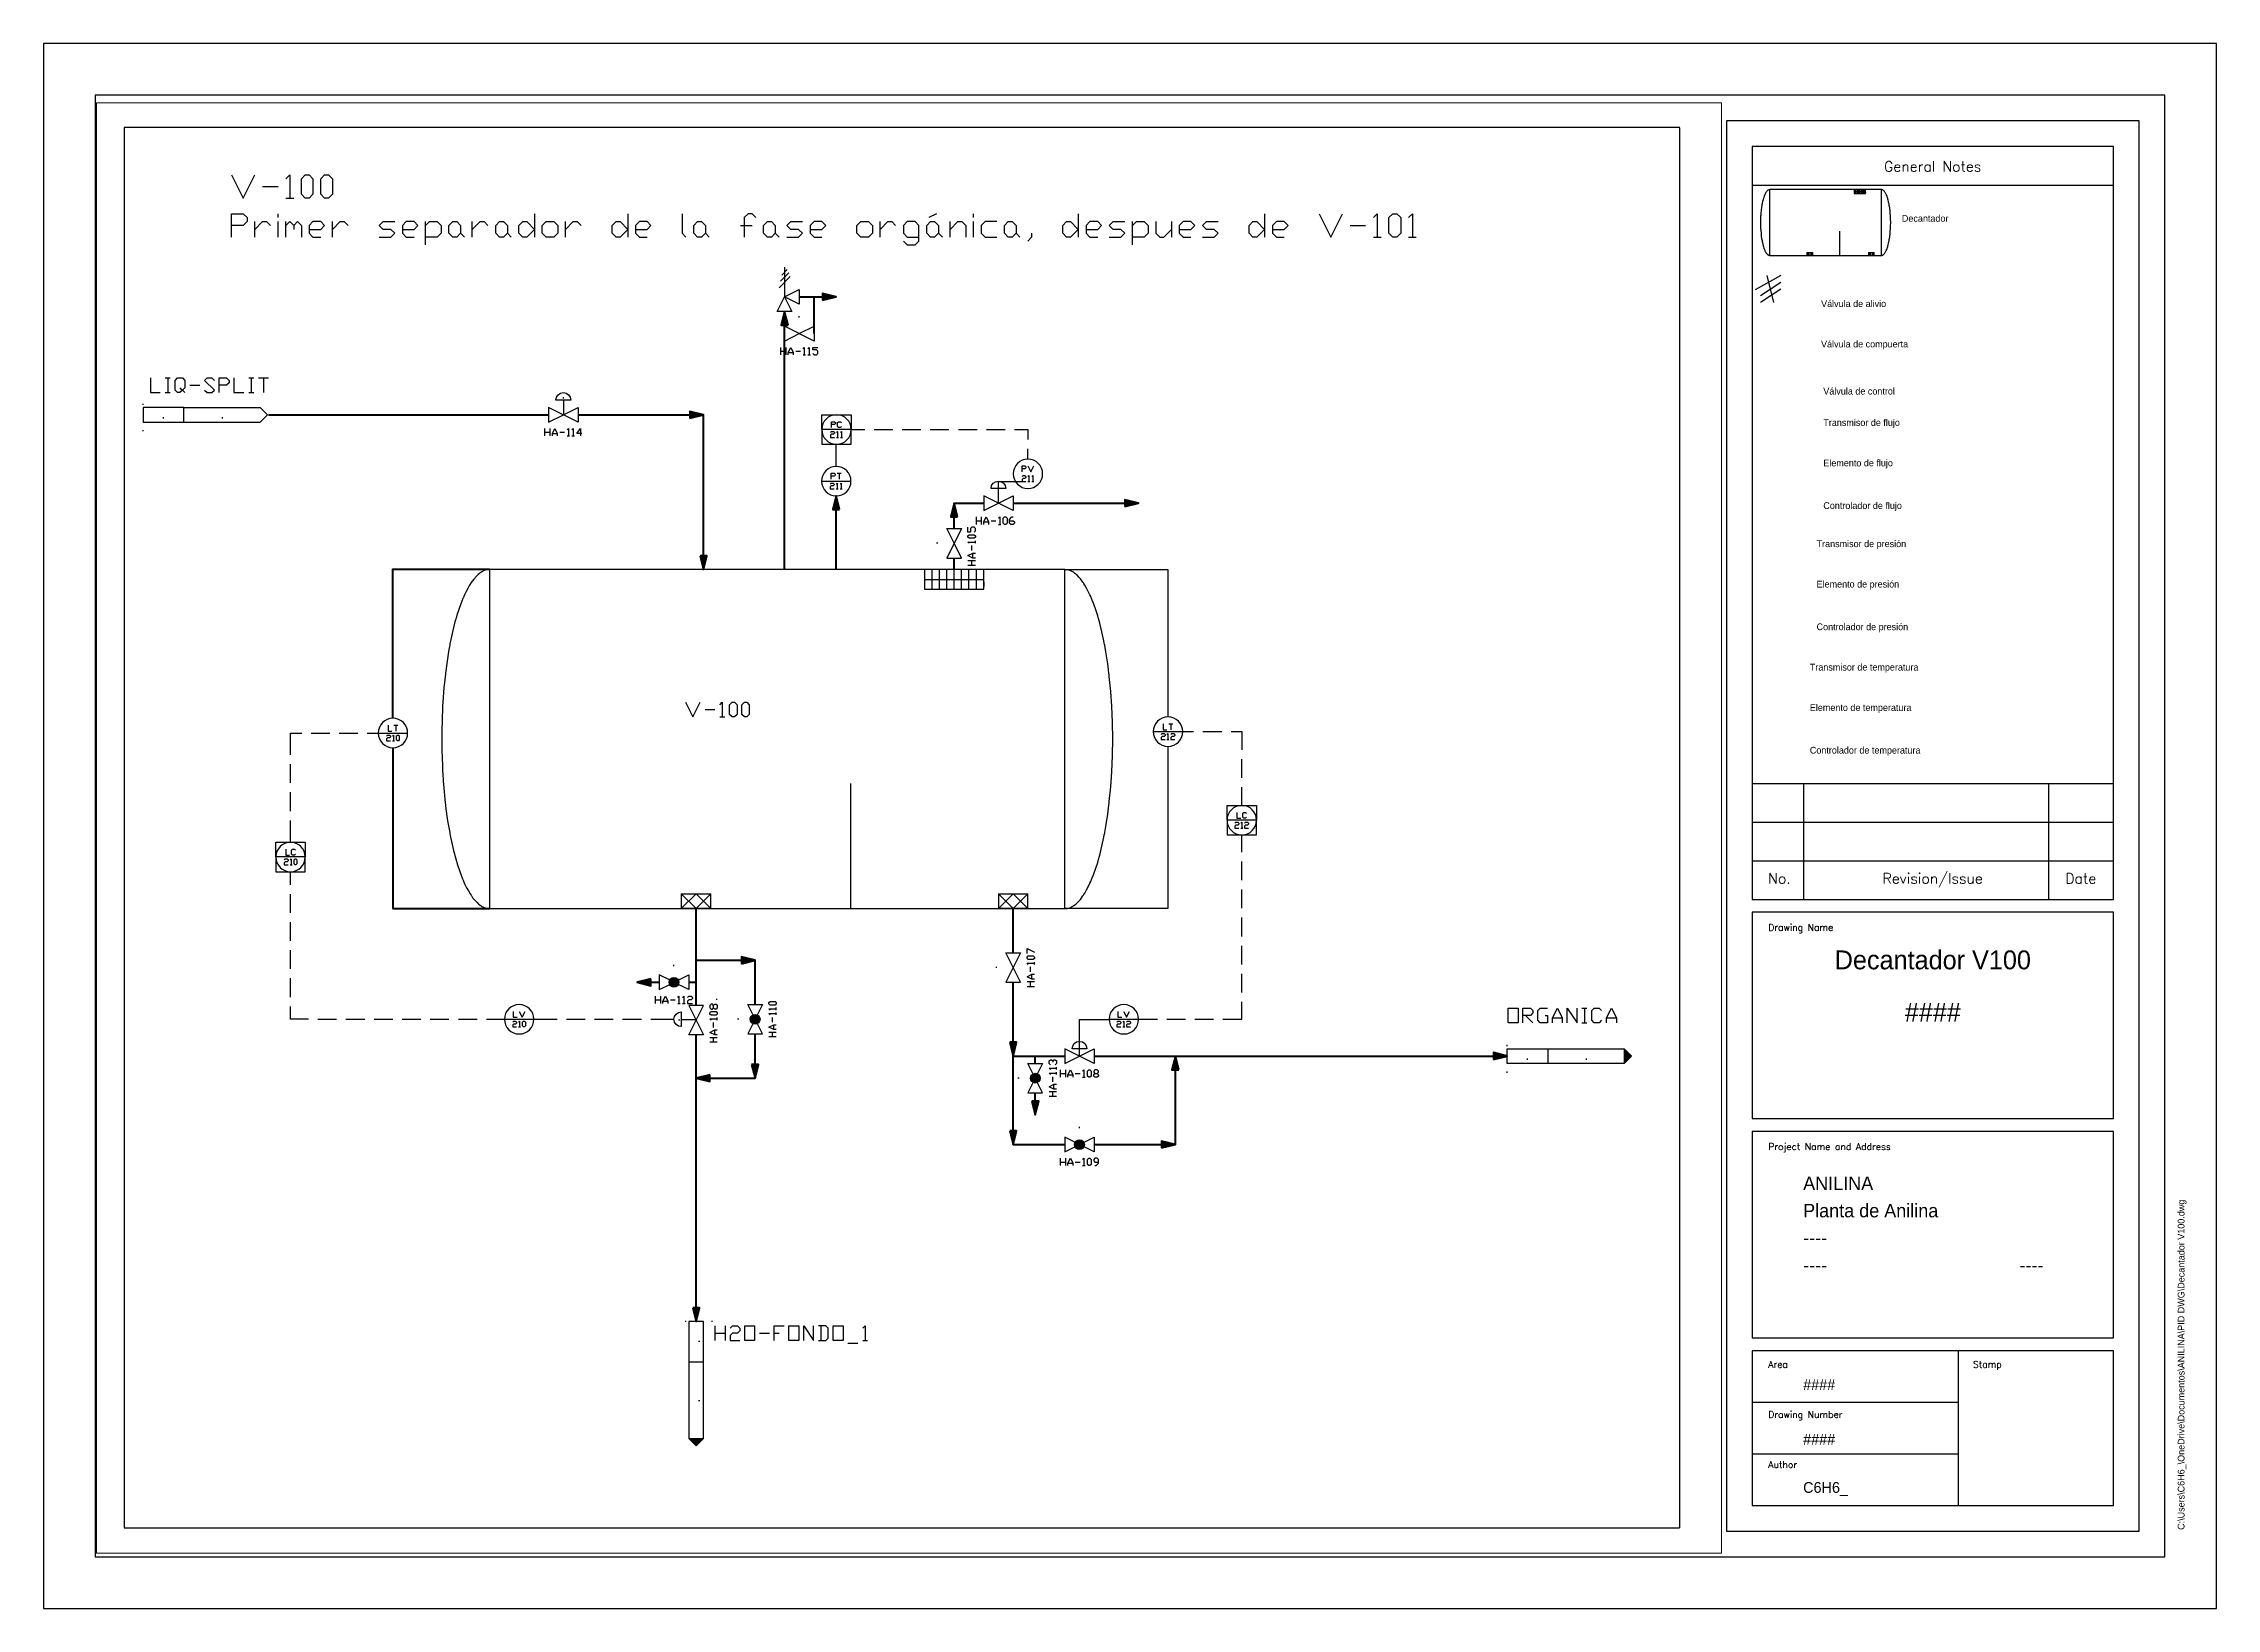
# Paper-space layout 'PID ISO A1 Title Block' of a CAD drawing. Header units: millimetres. Extents: x 0 to 807, y 0 to 581.
# The model-space entities are those that its viewports show. They can reach past a viewport. Long polylines and large blocks are cut down to what shows.
import ezdxf
from ezdxf.enums import TextEntityAlignment as Align

# ---------------------------------------------------------------- set-up
doc = ezdxf.new("R2010")
doc.units = ezdxf.units.MM
doc.linetypes.add('HIDDEN2', pattern=[0.1875, 0.125, -0.0625])
doc.layers.add('no plot', color=41, linetype='HIDDEN2', plot=False)
for name, color, linetype in [('PDF_Geometry', 7, 'Continuous'), ('PDF_Solid Fills', 7, 'Continuous'), ('Title Block', 7, 'Continuous')]:
    doc.layers.add(name, color=color, linetype=linetype)
doc.styles.add('Roman', font='romans')

psp = doc.layouts.new('PID ISO A1 Title Block')

# ---------------------------------------------------------------- texts
at = {"char_height": 2.5, "attachment_point": 1}
for s, insert in [('Decantador', (690, 517.5)), ('Válvula de alivio', (660, 485.83)), ('Válvula de compuerta', (660, 470.83)), ('Válvula de control', (660.83, 453.33)), ('Transmisor de flujo', (660.83, 441.67)), ('Elemento de flujo', (660.83, 426.67)), ('Controlador de flujo', (660.83, 410.83)), ('Transmisor de presión', (658.33, 396.67)), ('Elemento de presión', (658.33, 381.67)), ('Controlador de presión', (658.33, 365.83)), ('Transmisor de temperatura', (655.83, 350.83)), ('Elemento de temperatura', (655.83, 335.83)), ('Controlador de temperatura', (655.83, 320))]:
    psp.add_mtext_dynamic_manual_height_columns(s, width=62.9616, gutter_width=12.5, heights=[0], dxfattribs=dict(at, insert=insert))
at = {"insert": (792.43, 29.21), "char_height": 2.5, "attachment_point": 1, "rotation": 90}
psp.add_mtext('C:\\\\Users\\\\C6H6_\\\\OneDrive\\\\Documentos\\\\ANILINA\\\\PID DWG\\\\Decantador V100.dwg', dxfattribs=at)
at = {"layer": 'Title Block'}
for s, insert, char_height, attachment_point in [('Decantador V100', (701.49, 244.39), 7, 2), ('ANILINA', (653.34, 160.41), 5, 1), ('Planta de Anilina', (653.34, 150.28), 5, 1), ('----', (653.34, 140.16), 5, 1), ('----', (653.34, 130.03), 5, 1), ('----', (733.69, 130.03), 5, 1), ('####', (653.34, 85.11), 4, 1), ('####', (653.34, 64.85), 4, 1), ('C6H6_', (653.34, 46.96), 4, 1)]:
    psp.add_mtext(s, dxfattribs=dict(at, insert=insert, char_height=char_height, attachment_point=attachment_point))
at = {"layer": 'Title Block', "insert": (701.49, 224.96), "char_height": 7, "width": 88.204, "attachment_point": 2}
psp.add_mtext('####', dxfattribs=at)

msp = doc.modelspace()

# ---------------------------------------------------------------- blocks, each defined once
blk = doc.blocks.new('PID ISO A1 titleblock')
for p, q in [((806.83, 581.21), (0, 581.21)), ((0, 581.21), (0, 0)), ((806.83, 0), (806.83, 581.21)), ((787.68, 562.06), (19.15, 562.06)), ((19.15, 562.06), (19.15, 19.15)), ((787.68, 19.15), (787.68, 562.06)), ((778.1, 552.48), (624.89, 552.48)), ((624.89, 552.48), (624.89, 28.73)), ((778.1, 28.73), (778.1, 552.48)), ((768.52, 542.91), (634.46, 542.91)), ((634.46, 542.91), (634.46, 263.33)), ((768.52, 263.33), (768.52, 542.91)), ((634.46, 528.54), (768.52, 528.54)), ((634.46, 306.43), (768.52, 306.43)), ((653.61, 263.33), (653.61, 306.43)), ((744.58, 263.33), (744.58, 306.43)), ((634.46, 292.06), (768.52, 292.06)), ((634.46, 277.7), (768.52, 277.7)), ((634.46, 263.33), (768.52, 263.33)), ((768.52, 258.55), (634.46, 258.55)), ((634.46, 258.55), (634.46, 181.94)), ((768.52, 181.94), (768.52, 258.55)), ((634.46, 181.94), (768.52, 181.94)), ((768.52, 177.15), (634.46, 177.15)), ((634.46, 177.15), (634.46, 100.55)), ((768.52, 100.55), (768.52, 177.15)), ((634.46, 100.55), (768.52, 100.55)), ((768.52, 95.76), (634.46, 95.76)), ((634.46, 95.76), (634.46, 38.3)), ((711.07, 38.3), (711.07, 95.76)), ((768.52, 38.3), (768.52, 95.76)), ((634.46, 76.61), (711.07, 76.61)), ((634.46, 57.45), (711.07, 57.45)), ((634.46, 38.3), (768.52, 38.3)), ((624.89, 28.73), (778.1, 28.73)), ((19.15, 19.15), (787.68, 19.15)), ((0, 0), (806.83, 0))]:
    blk.add_line(p, q)
at = {"style": 'Roman'}
for s, height, p in [('General Notes', 3.8303, (701.43, 535.55)), ('No.', 3.83, (644.56, 271.13)), ('Revision/Issue', 3.8303, (701.43, 271.13)), ('Date', 3.83, (756.41, 271.13))]:
    blk.add_text(s, height=height, dxfattribs=at).set_placement(p, align=Align.MIDDLE_CENTER)
for s, height, p in [('Drawing Name', 2.4897, (640.42, 251.69)), ('Project Name and Address', 2.4897, (640.42, 170.3)), ('Area', 2.49, (640.42, 89.42)), ('Stamp', 2.49, (716.43, 89.42)), ('Drawing Number', 2.4897, (640.42, 70.82)), ('Author', 2.49, (640.42, 52.21))]:
    blk.add_text(s, height=height, dxfattribs=at).set_placement(p)

# ---------------------------------------------------------------- linework, layer by layer
at = {"layer": 'no plot'}
msp.add_lwpolyline([(0, 0), (577.5, 0), (577.5, 520), (0, 520)], close=True, dxfattribs=at)
at = {"layer": 'PDF_Geometry', "lineweight": 25}
for points in [[(39.82, 502.38), (44.14, 493.74), (48.46, 502.38)], [(60.04, 500.92), (61.43, 502.38), (61.43, 493.74)], [(51.32, 498.06), (57.11, 498.06)], [(60.04, 493.74), (62.9, 493.74)], [(39.82, 479.3), (39.82, 487.95), (44.14, 487.95), (45.61, 486.56), (45.61, 485.09), (44.14, 483.63), (39.82, 483.63)], [(48.46, 479.3), (48.46, 485.09)], [(48.46, 482.16), (51.32, 485.09), (52.79, 485.09), (54.25, 483.63)], [(57.11, 486.56), (57.11, 487.95)], [(57.11, 479.3), (57.11, 485.09)], [(60.04, 479.3), (60.04, 485.09)], [(60.04, 483.63), (61.43, 485.09), (62.9, 483.63), (62.9, 482.16)], [(62.9, 483.63), (64.36, 485.09), (65.75, 483.63), (65.75, 479.3)], [(68.68, 482.16), (73, 482.16), (74.4, 483.63), (73, 485.09), (70.07, 485.09), (68.68, 483.63), (68.68, 480.77), (70.07, 479.3), (73, 479.3)], [(77.33, 479.3), (77.33, 485.09)], [(77.33, 482.16), (80.18, 485.09), (81.65, 485.09), (83.11, 483.63)], [(94.62, 479.3), (98.94, 479.3), (100.4, 480.77), (98.94, 482.16), (96.08, 482.16), (94.62, 483.63), (96.08, 485.09), (100.4, 485.09)], [(103.26, 482.16), (107.58, 482.16), (109.05, 483.63), (107.58, 485.09), (104.72, 485.09), (103.26, 483.63), (103.26, 480.77), (104.72, 479.3), (107.58, 479.3)], [(111.9, 476.45), (111.9, 485.09)], [(111.9, 483.63), (113.37, 485.09), (116.23, 485.09), (117.69, 483.63), (117.69, 480.77), (116.23, 479.3), (111.9, 479.3)], [(129.19, 479.3), (129.19, 485.09)], [(129.19, 482.16), (132.12, 485.09), (133.59, 485.09), (134.98, 483.63)], [(152.27, 487.95), (152.27, 479.3)], [(163.84, 479.3), (163.84, 485.09)], [(163.84, 482.16), (166.7, 485.09), (168.16, 485.09), (169.63, 483.63)], [(186.92, 487.95), (186.92, 479.3)], [(189.77, 482.16), (194.1, 482.16), (195.56, 483.63), (194.1, 485.09), (191.24, 485.09), (189.77, 483.63), (189.77, 480.77), (191.24, 479.3), (194.1, 479.3)], [(207.14, 487.95), (207.14, 480.77), (208.53, 479.3)], [(234.53, 486.56), (233.07, 487.95), (231.6, 487.95), (230.21, 486.56), (230.21, 479.3)], [(246.04, 479.3), (250.36, 479.3), (251.82, 480.77), (250.36, 482.16), (247.5, 482.16), (246.04, 483.63), (247.5, 485.09), (251.82, 485.09)], [(254.68, 482.16), (259, 482.16), (260.47, 483.63), (259, 485.09), (256.14, 485.09), (254.68, 483.63), (254.68, 480.77), (256.14, 479.3), (259, 479.3)], [(280.69, 479.3), (280.69, 485.09)], [(280.69, 482.16), (283.54, 485.09), (285.01, 485.09), (286.4, 483.63)], [(289.33, 477.84), (290.72, 476.45), (293.65, 476.45), (295.04, 477.84), (295.04, 483.63), (293.65, 485.09), (290.72, 485.09), (289.33, 483.63), (289.33, 480.77), (290.72, 479.3), (295.04, 479.3)], [(301.56, 487.95), (298.71, 486.56)], [(306.62, 479.3), (306.62, 485.09)], [(306.62, 482.16), (309.48, 485.09), (310.94, 485.09), (312.41, 483.63), (312.41, 479.3)], [(315.26, 486.56), (315.26, 487.95)], [(315.26, 479.3), (315.26, 485.09)], [(323.91, 485.09), (319.58, 485.09), (318.12, 483.63), (318.12, 480.77), (319.58, 479.3), (323.91, 479.3)], [(354.23, 487.95), (354.23, 479.3)], [(357.09, 482.16), (361.41, 482.16), (362.88, 483.63), (361.41, 485.09), (358.56, 485.09), (357.09, 483.63), (357.09, 480.77), (358.56, 479.3), (361.41, 479.3)], [(365.74, 479.3), (370.06, 479.3), (371.52, 480.77), (370.06, 482.16), (367.2, 482.16), (365.74, 483.63), (367.2, 485.09), (371.52, 485.09)], [(374.38, 476.45), (374.38, 485.09)], [(374.38, 483.63), (375.85, 485.09), (378.7, 485.09), (380.17, 483.63), (380.17, 480.77), (378.7, 479.3), (374.38, 479.3)], [(383.02, 485.09), (383.02, 480.77), (384.49, 479.3), (385.95, 479.3), (388.81, 482.16)], [(388.81, 485.09), (388.81, 479.3)], [(391.67, 482.16), (395.99, 482.16), (397.46, 483.63), (395.99, 485.09), (393.13, 485.09), (391.67, 483.63), (391.67, 480.77), (393.13, 479.3), (395.99, 479.3)], [(400.39, 479.3), (404.71, 479.3), (406.1, 480.77), (404.71, 482.16), (401.78, 482.16), (400.39, 483.63), (401.78, 485.09), (406.1, 485.09)], [(423.39, 487.95), (423.39, 479.3)], [(426.32, 482.16), (430.64, 482.16), (432.11, 483.63), (430.64, 485.09), (427.78, 485.09), (426.32, 483.63), (426.32, 480.77), (427.78, 479.3), (430.64, 479.3)], [(443.61, 487.95), (447.93, 479.3), (452.25, 487.95)], [(463.83, 486.56), (465.22, 487.95), (465.22, 479.3)], [(476.79, 486.56), (478.26, 487.95), (478.26, 479.3)], [(124.87, 480.77), (126.34, 479.3)], [(142.23, 480.77), (143.62, 479.3)], [(215.78, 480.77), (217.17, 479.3)], [(228.75, 483.63), (233.07, 483.63)], [(241.71, 480.77), (243.18, 479.3)], [(302.3, 480.77), (303.76, 479.3)], [(331.16, 480.77), (332.55, 479.3)], [(336.87, 480.77), (336.87, 479.3), (335.48, 477.84)], [(455.18, 483.63), (460.9, 483.63)], [(463.83, 479.3), (466.68, 479.3)], [(476.79, 479.3), (479.65, 479.3)], [(250.63, 449.49), (250.63, 449.95)], [(243.82, 435.58), (243.82, 438.32)], [(243.82, 436.93), (245.63, 436.93)], [(245.63, 438.32), (245.63, 435.58)], [(246.55, 435.58), (246.55, 436.46), (247.43, 438.32), (248.36, 436.46), (248.36, 435.58)], [(246.55, 436.46), (248.36, 436.46)], [(249.29, 436.93), (251.1, 436.93)], [(252.02, 437.86), (252.49, 438.32), (252.49, 435.58)], [(253.83, 437.86), (254.3, 438.32), (254.3, 435.58)], [(255.69, 436.05), (256.1, 435.58), (257.03, 435.58), (257.49, 436.05), (257.49, 436.93), (257.03, 437.39), (255.69, 437.39), (255.69, 438.32), (257.49, 438.32)], [(252.02, 435.58), (252.9, 435.58)], [(253.83, 435.58), (254.76, 435.58)], [(9.73, 427.01), (9.73, 421.54), (13.39, 421.54)], [(15.2, 427.01), (17.06, 427.01)], [(15.2, 421.54), (17.06, 421.54)], [(16.13, 427.01), (16.13, 421.54)], [(20.67, 423.35), (21.6, 422.47), (20.67, 421.54), (19.79, 421.54), (18.86, 422.47), (18.86, 426.08), (19.79, 427.01), (21.6, 427.01), (22.53, 426.08), (22.53, 423.35), (21.6, 422.47), (22.53, 421.54)], [(24.33, 424.27), (28, 424.27)], [(29.8, 422.47), (30.73, 421.54), (32.54, 421.54), (33.47, 422.47), (29.8, 426.08), (30.73, 427.01), (32.54, 427.01), (33.47, 426.08)], [(35.27, 421.54), (35.27, 427.01), (38.01, 427.01), (38.94, 426.08), (38.94, 425.2), (38.01, 424.27), (35.27, 424.27)], [(40.74, 427.01), (40.74, 421.54), (44.41, 421.54)], [(46.21, 427.01), (48.07, 427.01)], [(46.21, 421.54), (48.07, 421.54)], [(47.14, 427.01), (47.14, 421.54)], [(49.88, 427.01), (53.54, 427.01)], [(51.73, 427.01), (51.73, 421.54)], [(163.02, 419.36), (163.02, 419.82)], [(7, 417), (7, 417.41)], [(14.51, 411.94), (14.51, 412.41)], [(22.06, 410.6), (50.48, 410.6), (53.21, 413.33), (50.48, 416.07)], [(22.06, 416.07), (50.48, 416.07)], [(36.43, 411.94), (36.43, 412.41)], [(163.12, 418.94), (163.02, 418.94), (163.02, 413.33)], [(7, 407.17), (7, 407.63)], [(156.21, 405.45), (156.21, 408.19)], [(156.21, 406.84), (158.02, 406.84)], [(158.02, 408.19), (158.02, 405.45)], [(158.95, 405.45), (158.95, 406.38), (159.83, 408.19), (160.75, 406.38), (160.75, 405.45)], [(158.95, 406.38), (160.75, 406.38)], [(161.68, 406.84), (163.49, 406.84)], [(164.42, 407.73), (164.88, 408.19), (164.88, 405.45)], [(164.42, 405.45), (165.34, 405.45)], [(166.22, 407.73), (166.69, 408.19), (166.69, 405.45)], [(166.22, 405.45), (167.15, 405.45)], [(169.88, 406.38), (168.08, 406.38), (169.42, 408.19), (169.42, 405.45)], [(324.57, 386.54), (324.57, 387.01)], [(324.57, 380.47), (324.57, 386.54)], [(315.53, 369.72), (315.99, 370.18), (315.99, 371.11), (315.53, 371.57), (314.65, 371.57), (314.18, 371.11), (314.18, 369.72), (313.26, 369.72), (313.26, 371.57)], [(316.36, 372.59), (316.36, 375.37)], [(316.36, 373.98), (318.17, 373.98)], [(318.17, 375.37), (318.17, 372.59)], [(319.1, 372.59), (319.1, 373.52), (319.98, 375.37), (320.91, 373.52), (320.91, 372.59)], [(319.1, 373.52), (320.91, 373.52)], [(321.83, 373.98), (323.64, 373.98)], [(324.57, 374.91), (325.03, 375.37), (325.03, 372.59)], [(324.57, 372.59), (325.49, 372.59)], [(328.65, 373.98), (330.04, 373.98), (330.5, 373.52), (330.5, 373.05), (330.04, 372.59), (329.11, 372.59), (328.65, 373.05), (328.65, 374.44), (329.57, 375.37), (330.04, 375.37)], [(302.09, 365.64), (301.62, 365.64)], [(313.72, 365.64), (313.26, 366.05), (315.99, 366.05)], [(314.65, 362.9), (314.65, 364.71)], [(315.99, 365.64), (315.99, 366.52)], [(135.68, 229.91), (135.68, 355.86)], [(319.1, 355.86), (297.17, 355.86)], [(297.17, 355.86), (297.17, 348.53), (319.1, 348.53), (319.1, 355.86)], [(299.91, 348.53), (299.91, 355.86)], [(302.64, 348.53), (302.64, 355.86)], [(305.38, 348.53), (305.38, 355.86)], [(308.11, 348.53), (308.11, 355.86)], [(310.89, 348.53), (310.89, 355.86)], [(315.99, 360.12), (315.11, 360.12), (313.26, 361.05), (315.11, 361.97), (315.99, 361.97)], [(313.26, 359.24), (315.99, 359.24)], [(315.99, 357.39), (313.26, 357.39)], [(313.63, 348.53), (313.63, 355.86)], [(314.65, 357.39), (314.65, 359.24)], [(315.11, 360.12), (315.11, 361.97)], [(316.36, 348.53), (316.36, 355.86)], [(349.18, 229.91), (350.11, 230.01), (351.04, 230.24), (351.92, 230.65), (352.38, 230.93), (352.56, 231.07), (352.84, 231.26), (353.4, 231.72), (353.96, 232.18), (354.47, 232.74), (354.98, 233.34), (355.95, 234.64), (356.13, 234.87), (356.27, 235.15), (356.64, 235.71), (357.29, 236.87), (357.94, 238.07), (358.54, 239.32), (358.87, 239.97), (359.01, 240.3), (359.05, 240.48), (359.15, 240.71), (359.98, 242.8), (360.72, 244.93), (361.42, 247.11), (361.74, 248.22), (361.79, 248.41), (361.84, 248.59), (361.97, 249.01), (362.16, 249.8), (362.99, 253.09), (363.69, 256.43), (363.88, 257.31), (363.97, 257.72), (364.01, 257.91), (364.06, 258.19), (364.43, 260.46), (365.13, 264.96), (365.45, 267.23), (365.59, 268.39), (365.68, 268.99), (365.73, 269.68), (366.29, 275.15), (366.66, 280.72), (366.89, 286.79), (366.98, 292.86), (366.89, 298.98), (366.66, 305.05), (366.29, 310.61), (365.73, 316.08), (365.68, 316.78), (365.59, 317.38), (365.45, 318.54), (365.13, 320.81), (364.43, 325.31), (364.06, 327.58), (364.01, 327.86), (363.97, 328.04), (363.88, 328.46), (363.69, 329.34), (362.99, 332.68), (362.16, 335.97), (361.97, 336.76), (361.84, 337.18), (361.79, 337.36), (361.74, 337.55), (361.42, 338.66), (360.72, 340.84), (359.98, 342.97), (359.15, 345.06), (359.05, 345.29), (359.01, 345.47), (358.87, 345.8), (358.54, 346.45), (357.94, 347.7), (357.29, 348.9), (356.64, 350.06), (356.27, 350.62), (356.13, 350.9), (355.95, 351.13), (354.98, 352.43), (354.47, 353.03), (353.96, 353.58), (353.4, 354.05), (352.84, 354.51), (352.56, 354.7), (352.38, 354.84), (351.92, 355.11), (351.04, 355.48), (350.11, 355.76), (349.18, 355.86)], [(297.17, 352.19), (319.1, 352.19)], [(319.1, 351.17), (319.1, 349.55)], [(208.36, 306.58), (211.09, 301.11), (213.83, 306.58)], [(215.64, 303.85), (219.3, 303.85)], [(221.11, 305.65), (222.03, 306.58), (222.03, 301.11)], [(221.11, 301.11), (222.96, 301.11)], [(269.82, 229.91), (269.82, 276.45)], [(206.83, 235.38), (217.81, 235.38)], [(217.81, 229.91), (212.3, 229.91), (206.83, 235.38), (206.83, 229.91), (212.3, 235.38), (217.81, 229.91), (217.81, 235.38), (212.3, 229.91)], [(324.57, 235.38), (335.51, 235.38)], [(335.51, 229.91), (330.04, 229.91), (324.57, 235.38), (324.57, 229.91), (330.04, 235.38), (335.51, 229.91), (335.51, 235.38), (330.04, 229.91)], [(212.3, 229.91), (206.83, 229.91)], [(269.82, 229.91), (269.82, 229.96)], [(330.04, 229.91), (324.57, 229.91)], [(335.18, 213.27), (335.18, 215.08), (337.92, 213.74)], [(337.92, 209.15), (337.92, 210.07)], [(202.89, 203.17), (198.62, 205.3), (198.62, 199.83), (202.89, 201.91)], [(204.09, 208.59), (204.09, 209.05)], [(205.35, 203.17), (209.56, 205.3), (209.56, 199.83), (205.35, 201.91)], [(324.01, 208.03), (323.55, 208.03)], [(335.65, 209.15), (335.18, 209.61), (337.92, 209.61)], [(337.92, 203.68), (336.99, 203.68), (335.18, 204.6), (336.99, 205.53), (337.92, 205.53)], [(335.18, 202.8), (337.92, 202.8)], [(336.53, 206.41), (336.53, 208.27)], [(336.53, 200.94), (336.53, 202.8)], [(336.99, 203.68), (336.99, 205.53)], [(197.28, 194.68), (197.28, 197.42)], [(197.28, 196.03), (199.09, 196.03)], [(199.09, 197.42), (199.09, 194.68)], [(200.01, 194.68), (200.01, 195.61), (200.9, 197.42), (201.82, 195.61), (201.82, 194.68)], [(200.01, 195.61), (201.82, 195.61)], [(202.75, 196.03), (204.56, 196.03)], [(205.48, 196.96), (205.95, 197.42), (205.95, 194.68)], [(205.48, 194.68), (206.37, 194.68)], [(207.29, 196.96), (207.76, 197.42), (207.76, 194.68)], [(207.29, 194.68), (208.22, 194.68)], [(209.15, 196.96), (209.56, 197.42), (210.49, 197.42), (210.95, 196.96), (210.95, 196.49), (210.49, 196.03), (209.56, 196.03), (209.15, 195.61), (209.15, 194.68), (210.95, 194.68)], [(220.18, 193.06), (219.72, 192.64), (219.3, 192.64), (218.83, 193.06), (218.83, 193.99), (218.37, 194.45), (217.91, 194.45), (217.44, 193.99), (217.44, 193.06), (217.91, 192.64), (218.37, 192.64), (218.83, 193.06)], [(218.83, 193.99), (219.3, 194.45), (219.72, 194.45), (220.18, 193.99), (220.18, 193.06)], [(219.72, 196.26), (220.18, 196.26)], [(233.62, 190.09), (231.49, 194.36), (236.96, 194.36), (234.83, 190.09)], [(337.92, 200.94), (335.18, 200.94)], [(206.27, 188.52), (205.81, 188.52)], [(206.83, 188.84), (206.83, 188.8), (212.44, 188.8)], [(217.91, 188.52), (217.44, 188.98), (220.18, 188.98)], [(218.83, 185.78), (218.83, 187.59)], [(220.18, 188.52), (220.18, 189.45)], [(228.15, 188.84), (227.73, 188.84)], [(233.62, 187.64), (231.49, 183.37), (236.96, 183.37), (234.83, 187.64)], [(239.79, 192.27), (239.37, 192.74), (242.1, 192.74)], [(239.79, 190.47), (239.37, 190.93), (242.1, 190.93)], [(242.1, 185), (241.18, 185), (239.37, 185.88), (241.18, 186.8), (242.1, 186.8)], [(240.71, 187.73), (240.71, 189.54)], [(241.18, 185), (241.18, 186.8)], [(242.1, 192.27), (242.1, 193.2)], [(242.1, 190.47), (242.1, 191.39)], [(519.3, 187.55), (519.3, 193.01), (522.08, 193.01), (522.96, 192.13), (522.96, 191.21), (522.08, 190.28), (519.3, 190.28)], [(520.23, 190.28), (522.96, 187.55)], [(527.55, 190.28), (528.43, 190.28), (528.43, 187.55), (525.7, 187.55), (524.82, 188.47), (524.82, 192.13), (525.7, 193.01), (528.43, 193.01)], [(530.28, 187.55), (530.28, 189.4), (532.09, 193.01), (533.9, 189.4), (533.9, 187.55)], [(530.28, 189.4), (533.9, 189.4)], [(535.75, 187.55), (535.75, 193.01), (539.42, 187.55), (539.42, 193.01)], [(541.22, 193.01), (543.03, 193.01)], [(541.22, 187.55), (543.03, 187.55)], [(542.15, 193.01), (542.15, 187.55)], [(548.5, 188.47), (547.62, 187.55), (545.77, 187.55), (544.89, 188.47), (544.89, 192.13), (545.77, 193.01), (547.62, 193.01), (548.5, 192.13)], [(550.36, 187.55), (550.36, 189.4), (552.16, 193.01), (554.02, 189.4), (554.02, 187.55)], [(550.36, 189.4), (554.02, 189.4)], [(220.18, 183.05), (219.3, 183.05), (217.44, 183.98), (219.3, 184.86), (220.18, 184.86)], [(217.44, 182.12), (220.18, 182.12)], [(220.18, 180.31), (217.44, 180.31)], [(218.83, 180.31), (218.83, 182.12)], [(219.3, 183.05), (219.3, 184.86)], [(239.37, 184.07), (242.1, 184.07)], [(242.1, 182.26), (239.37, 182.26)], [(240.71, 182.26), (240.71, 184.07)], [(354.65, 181.24), (354.65, 181.66)], [(513.46, 178.83), (513.46, 179.29)], [(528.52, 177.9), (528.52, 172.43)], [(556.89, 177.9), (556.89, 172.43)], [(557.17, 177.63), (557.17, 172.71)], [(337.64, 168.17), (335.51, 172.43), (340.98, 172.43), (338.84, 168.17)], [(343.85, 171.97), (343.39, 172.43), (343.39, 173.36), (343.85, 173.82), (344.31, 173.82), (344.73, 173.36), (344.73, 172.9)], [(343.85, 170.16), (343.39, 170.63), (346.12, 170.63)], [(344.73, 173.36), (345.19, 173.82), (345.66, 173.82), (346.12, 173.36), (346.12, 172.43), (345.66, 171.97)], [(346.12, 170.16), (346.12, 171.09)], [(347.61, 167.29), (347.61, 170.02)], [(349.41, 170.02), (349.41, 167.29)], [(350.34, 167.29), (350.34, 168.22), (351.27, 170.02), (352.15, 168.22), (352.15, 167.29)], [(355.81, 169.61), (356.27, 170.02), (356.27, 167.29)], [(360.4, 167.29), (359.94, 167.75), (359.94, 168.22), (360.4, 168.68), (361.28, 168.68), (361.74, 169.14), (361.74, 169.61), (361.28, 170.02), (360.4, 170.02), (359.94, 169.61), (359.94, 169.14), (360.4, 168.68)], [(513.46, 169), (513.46, 169.47)], [(520.97, 173.82), (520.97, 174.24)], [(542.89, 173.82), (542.89, 174.24)], [(557.45, 177.35), (557.45, 172.99)], [(557.73, 177.07), (557.73, 173.27)], [(558, 176.84), (558, 173.55)], [(558.28, 176.56), (558.28, 173.82)], [(558.56, 176.28), (558.56, 174.1)], [(558.84, 176), (558.84, 174.33)], [(559.12, 175.73), (559.12, 174.61)], [(559.4, 175.45), (559.4, 174.89)], [(332.22, 166.96), (331.75, 166.96)], [(337.64, 165.76), (335.51, 161.49), (340.98, 161.49), (338.84, 165.76)], [(343.85, 168.35), (343.39, 168.77), (346.12, 168.77)], [(346.12, 162.84), (345.19, 162.84), (343.39, 163.77), (345.19, 164.69), (346.12, 164.69)], [(343.39, 161.96), (346.12, 161.96)], [(344.73, 165.57), (344.73, 167.43)], [(344.73, 160.1), (344.73, 161.96)], [(345.19, 162.84), (345.19, 164.69)], [(346.12, 168.35), (346.12, 169.24)], [(347.61, 168.68), (349.41, 168.68)], [(350.34, 168.22), (352.15, 168.22)], [(353.07, 168.68), (354.88, 168.68)], [(355.81, 167.29), (356.74, 167.29)], [(361.28, 168.68), (361.74, 168.22), (361.74, 167.75), (361.28, 167.29), (360.4, 167.29)], [(346.12, 160.1), (343.39, 160.1)], [(354.65, 148.38), (354.65, 148.84)], [(347.61, 134.47), (347.61, 137.21)], [(353.45, 142.95), (349.18, 145.09), (349.18, 139.57), (353.45, 141.7)], [(349.41, 137.21), (349.41, 134.47)], [(350.34, 134.47), (350.34, 135.35), (351.27, 137.21), (352.15, 135.35), (352.15, 134.47)], [(355.81, 136.74), (356.27, 137.21), (356.27, 134.47)], [(355.9, 142.95), (360.17, 145.09), (360.17, 139.57), (355.9, 141.7)], [(360.4, 134.47), (360.82, 134.47), (361.74, 135.35), (361.74, 136.74), (361.28, 137.21), (360.4, 137.21), (359.94, 136.74), (359.94, 136.28), (360.4, 135.81), (361.74, 135.81)], [(347.61, 135.81), (349.41, 135.81)], [(350.34, 135.35), (352.15, 135.35)], [(353.07, 135.81), (354.88, 135.81)], [(355.81, 134.47), (356.74, 134.47)], [(208.68, 76.62), (208.22, 76.62)], [(218.46, 76.62), (218, 76.62)], [(219.44, 69.53), (219.44, 75)], [(223.05, 75), (223.05, 69.53)], [(224.91, 74.07), (225.79, 75), (227.64, 75), (228.52, 74.07), (228.52, 73.14), (227.64, 72.26), (225.79, 72.26), (224.91, 71.34), (224.91, 69.53), (228.52, 69.53)], [(241.32, 69.53), (241.32, 75), (244.98, 75)], [(252.26, 69.53), (252.26, 75), (255.92, 69.53), (255.92, 75)], [(257.73, 69.53), (260.51, 69.53), (261.39, 70.41), (261.39, 74.07), (260.51, 75), (257.73, 75)], [(258.65, 75), (258.65, 69.53)], [(274.18, 74.07), (275.06, 75), (275.06, 69.53)], [(213.69, 69.11), (213.23, 69.11)], [(219.44, 72.26), (223.05, 72.26)], [(235.85, 72.26), (239.51, 72.26)], [(241.32, 72.26), (243.12, 72.26)], [(268.71, 68.6), (272.33, 68.6)], [(274.18, 69.53), (275.99, 69.53)], [(209.56, 61.56), (215.03, 61.56)], [(213.69, 47.19), (213.23, 47.19)], [(209.56, 33.19), (215.03, 33.19)], [(209.84, 32.91), (214.8, 32.91)], [(210.12, 32.63), (214.52, 32.63)], [(210.4, 32.35), (214.25, 32.35)], [(210.68, 32.07), (213.97, 32.07)], [(210.95, 31.8), (213.69, 31.8)], [(211.23, 31.52), (213.41, 31.52)], [(211.51, 31.24), (213.13, 31.24)], [(211.79, 30.96), (212.85, 30.96)], [(212.07, 30.73), (212.58, 30.73)]]:
    msp.add_lwpolyline(points, dxfattribs=at)
for points in [[(67.22, 493.74), (65.75, 495.2), (65.75, 500.92), (67.22, 502.38), (68.68, 502.38), (70.07, 500.92), (70.07, 495.2), (68.68, 493.74)], [(74.4, 493.74), (73, 495.2), (73, 500.92), (74.4, 502.38), (75.86, 502.38), (77.33, 500.92), (77.33, 495.2), (75.86, 493.74)], [(123.48, 479.3), (122.01, 479.3), (120.55, 480.77), (120.55, 483.63), (122.01, 485.09), (123.48, 485.09), (124.87, 483.63), (124.87, 480.77)], [(140.77, 479.3), (139.3, 479.3), (137.91, 480.77), (137.91, 483.63), (139.3, 485.09), (140.77, 485.09), (142.23, 483.63), (142.23, 480.77)], [(152.27, 482.16), (149.41, 479.3), (147.95, 479.3), (146.55, 480.77), (146.55, 483.63), (147.95, 485.09), (149.41, 485.09)], [(159.52, 479.3), (156.66, 479.3), (155.2, 480.77), (155.2, 483.63), (156.66, 485.09), (159.52, 485.09), (160.99, 483.63), (160.99, 480.77)], [(186.92, 482.16), (184.06, 479.3), (182.6, 479.3), (181.13, 480.77), (181.13, 483.63), (182.6, 485.09), (184.06, 485.09)], [(214.32, 479.3), (212.85, 479.3), (211.46, 480.77), (211.46, 483.63), (212.85, 485.09), (214.32, 485.09), (215.78, 483.63), (215.78, 480.77)], [(240.25, 479.3), (238.86, 479.3), (237.39, 480.77), (237.39, 483.63), (238.86, 485.09), (240.25, 485.09), (241.71, 483.63), (241.71, 480.77)], [(276.29, 479.3), (273.43, 479.3), (271.97, 480.77), (271.97, 483.63), (273.43, 485.09), (276.29, 485.09), (277.76, 483.63), (277.76, 480.77)], [(300.83, 479.3), (299.37, 479.3), (297.97, 480.77), (297.97, 483.63), (299.37, 485.09), (300.83, 485.09), (302.3, 483.63), (302.3, 480.77)], [(329.69, 479.3), (328.23, 479.3), (326.84, 480.77), (326.84, 483.63), (328.23, 485.09), (329.69, 485.09), (331.16, 483.63), (331.16, 480.77)], [(354.23, 482.16), (351.3, 479.3), (349.84, 479.3), (348.45, 480.77), (348.45, 483.63), (349.84, 485.09), (351.3, 485.09)], [(423.39, 482.16), (420.53, 479.3), (419.07, 479.3), (417.67, 480.77), (417.67, 483.63), (419.07, 485.09), (420.53, 485.09)], [(471, 479.3), (469.54, 480.77), (469.54, 486.56), (471, 487.95), (472.47, 487.95), (473.94, 486.56), (473.94, 480.77), (472.47, 479.3)], [(250.63, 443.46), (256.1, 446.2), (256.1, 440.68), (245.16, 446.2), (245.16, 440.68)], [(7, 416.07), (7, 410.6), (22.06, 410.6), (22.06, 416.07)], [(163.02, 413.33), (168.49, 416.07), (168.49, 410.6), (157.55, 416.07), (157.55, 410.6)], [(324.57, 380.47), (330.04, 383.2), (330.04, 377.73), (319.1, 383.2), (319.1, 377.73)], [(326.84, 372.59), (326.38, 373.05), (326.38, 374.91), (326.84, 375.37), (327.3, 375.37), (327.77, 374.91), (327.77, 373.05), (327.3, 372.59)], [(308.11, 365.64), (305.38, 371.11), (310.89, 371.11), (305.38, 360.12), (310.89, 360.12)], [(315.99, 367.91), (315.53, 367.44), (313.72, 367.44), (313.26, 367.91), (313.26, 368.37), (313.72, 368.79), (315.53, 368.79), (315.99, 368.37)], [(123.07, 248.36), (123.72, 246.18), (124.41, 244.05), (125.2, 242.01), (125.57, 240.99), (125.8, 240.48), (125.94, 240.16), (126.5, 238.91), (127.1, 237.7), (127.75, 236.54), (128.4, 235.43), (128.77, 234.87), (128.91, 234.64), (129, 234.5), (129.46, 233.85), (130.48, 232.65), (130.99, 232.14), (131.55, 231.63), (132.11, 231.21), (132.34, 231.03), (132.52, 230.89), (133.4, 230.42), (134.29, 230.1), (135.17, 229.96), (135.63, 229.91), (135.68, 229.91), (135.72, 229.91), (135.86, 229.91), (136.19, 229.91), (137.48, 229.91), (140.03, 229.91), (145.13, 229.91), (227.13, 229.91), (309.09, 229.91), (329.57, 229.91), (339.82, 229.91), (344.92, 229.91), (347.51, 229.91), (348.76, 229.91), (349.09, 229.91), (349.18, 229.91), (349.18, 229.96), (349.18, 230.05), (349.18, 230.42), (349.18, 254.62), (349.18, 351.27), (349.18, 354.28), (349.18, 355.81), (349.18, 355.86), (349.13, 355.86), (348.95, 355.86), (348.62, 355.86), (347.98, 355.86), (346.72, 355.86), (336.48, 355.86), (315.99, 355.86), (275.02, 355.86), (193.02, 355.86), (152.04, 355.86), (141.79, 355.86), (136.7, 355.86), (136.05, 355.86), (135.72, 355.86), (135.68, 355.86), (135.58, 355.86), (135.49, 355.86), (134.56, 355.72), (133.68, 355.44), (132.8, 355.02), (132.38, 354.79), (132.2, 354.65), (131.92, 354.42), (131.36, 353.96), (130.86, 353.49), (129.84, 352.33), (128.86, 351.08), (128.17, 350.01), (127.52, 348.86), (126.92, 347.7), (126.31, 346.45), (126.03, 345.8), (125.9, 345.47), (125.8, 345.33), (125.76, 345.15), (124.92, 343.11), (124.18, 341.02), (123.53, 338.89), (123.21, 337.78), (123.11, 337.5), (123.07, 337.36), (123.02, 337.18), (122.79, 336.39), (122, 333.19), (121.26, 329.9), (120.94, 328.23), (120.84, 327.81), (120.75, 327.3), (120.56, 326.19), (119.87, 321.79), (119.27, 317.34), (119.22, 316.73), (119.13, 316.08), (118.99, 314.74), (118.71, 312.05), (118.29, 306.63), (118.2, 305.28), (118.15, 303.8), (118.02, 300.83), (117.88, 294.9), (117.92, 288.92), (118.11, 282.99), (118.15, 281.5), (118.2, 280.76), (118.25, 280.07), (118.43, 277.38), (118.9, 271.96), (119.17, 269.27), (119.22, 268.66), (119.31, 268.11), (119.45, 266.95), (120.05, 262.55), (120.84, 258.14), (120.89, 257.86), (120.89, 257.68), (120.98, 257.26), (121.17, 256.43), (121.49, 254.8), (122.23, 251.56)], [(225.69, 301.11), (224.77, 302.04), (224.77, 305.65), (225.69, 306.58), (226.58, 306.58), (227.5, 305.65), (227.5, 302.04), (226.58, 301.11)], [(230.24, 301.11), (229.31, 302.04), (229.31, 305.65), (230.24, 306.58), (231.16, 306.58), (232.05, 305.65), (232.05, 302.04), (231.16, 301.11)], [(330.04, 208.03), (327.3, 213.5), (332.77, 213.5), (327.3, 202.56), (332.77, 202.56)], [(337.92, 211.46), (337.45, 211), (335.65, 211), (335.18, 211.46), (335.18, 211.88), (335.65, 212.34), (337.45, 212.34), (337.92, 211.88)], [(212.3, 188.52), (215.03, 183.05), (209.56, 183.05), (215.03, 193.99), (209.56, 193.99)], [(242.1, 194.54), (241.64, 194.13), (239.79, 194.13), (239.37, 194.54), (239.37, 195.01), (239.79, 195.47), (241.64, 195.47), (242.1, 195.01)], [(220.18, 190.79), (219.72, 190.33), (217.91, 190.33), (217.44, 190.79), (217.44, 191.25), (217.91, 191.72), (219.72, 191.72), (220.18, 191.25)], [(513.83, 187.55), (513.83, 193.01), (517.49, 193.01), (517.49, 187.55)], [(354.65, 175.17), (360.17, 177.9), (360.17, 172.43), (349.18, 177.9), (349.18, 172.43)], [(513.46, 177.9), (528.52, 177.9), (556.89, 177.9), (559.67, 175.17), (556.89, 172.43), (528.52, 172.43), (513.46, 172.43)], [(358.08, 167.29), (357.62, 167.75), (357.62, 169.61), (358.08, 170.02), (358.54, 170.02), (359.01, 169.61), (359.01, 167.75), (358.54, 167.29)], [(358.08, 134.47), (357.62, 134.93), (357.62, 136.74), (358.08, 137.21), (358.54, 137.21), (359.01, 136.74), (359.01, 134.93), (358.54, 134.47)], [(209.56, 76.62), (209.56, 61.56), (209.56, 33.19), (212.3, 30.45), (215.03, 33.19), (215.03, 61.56), (215.03, 76.62)], [(230.38, 69.53), (230.38, 75), (234.04, 75), (234.04, 69.53)], [(246.79, 69.53), (246.79, 75), (250.45, 75), (250.45, 69.53)], [(263.24, 69.53), (263.24, 75), (266.86, 75), (266.86, 69.53)]]:
    msp.add_lwpolyline(points, close=True, dxfattribs=at)
at = {"layer": 'PDF_Geometry', "color": 6, "lineweight": 25}
for points in [[(245.16, 468.08), (245.16, 457.14), (250.63, 459.87), (250.63, 454.4), (245.16, 457.14), (247.9, 451.67), (242.43, 451.67), (245.16, 457.14)], [(247.25, 464.65), (243.12, 460.52)], [(246.74, 465.99), (243.63, 462.89)], [(246.18, 467.29), (244.14, 465.2)], [(262.27, 406.8), (262.64, 407.12), (263.38, 407.12), (263.75, 406.8), (263.75, 406.43), (263.38, 406.06), (262.64, 406.06), (262.27, 405.69), (262.27, 404.94), (263.75, 404.94)], [(262.64, 408.56), (262.64, 410.74), (263.75, 410.74), (264.08, 410.41), (264.08, 410.04), (263.75, 409.67), (262.64, 409.67)], [(264.45, 406.8), (264.82, 407.12), (264.82, 404.94)], [(264.45, 404.94), (265.19, 404.94)], [(266.3, 408.93), (265.93, 408.56), (265.19, 408.56), (264.82, 408.93), (264.82, 410.41), (265.19, 410.74), (265.93, 410.74), (266.3, 410.41)], [(265.93, 406.8), (266.3, 407.12), (266.3, 404.94)], [(265.93, 404.94), (266.67, 404.94)], [(269.92, 407.86), (274.92, 407.86)], [(278.4, 407.86), (285.35, 407.86)], [(288.83, 407.86), (295.78, 407.86)], [(299.26, 407.86), (306.21, 407.86)], [(309.69, 407.86), (316.64, 407.86)], [(320.12, 407.86), (327.07, 407.86)], [(330.55, 407.86), (335.51, 407.86), (335.51, 404.11)], [(264.35, 394.19), (264.35, 402.39)], [(335.51, 396.92), (335.51, 400.63)], [(262.13, 387.61), (262.5, 387.98), (263.24, 387.98), (263.61, 387.61), (263.61, 387.24), (263.24, 386.87), (262.5, 386.87), (262.13, 386.54), (262.13, 385.8), (263.61, 385.8)], [(262.5, 389.42), (262.5, 391.59), (263.61, 391.59), (263.98, 391.22), (263.98, 390.85), (263.61, 390.48), (262.5, 390.48)], [(264.35, 387.61), (264.68, 387.98), (264.68, 385.8)], [(264.68, 391.59), (266.16, 391.59)], [(265.42, 391.59), (265.42, 389.42)], [(265.79, 387.61), (266.16, 387.98), (266.16, 385.8)], [(324.57, 380.47), (324.57, 388.53), (333.33, 388.53)], [(333.33, 392.15), (333.33, 394.33), (334.39, 394.33), (334.77, 393.96), (334.77, 393.59), (334.39, 393.22), (333.33, 393.22)], [(333.33, 390.34), (333.7, 390.71), (334.39, 390.71), (334.77, 390.34), (334.77, 389.97), (334.39, 389.6), (333.7, 389.6), (333.33, 389.28), (333.33, 388.53), (334.77, 388.53)], [(335.51, 394.33), (336.62, 392.15), (337.69, 394.33)], [(335.51, 390.34), (335.88, 390.71), (335.88, 388.53)], [(335.51, 388.53), (336.25, 388.53)], [(336.99, 390.34), (337.31, 390.71), (337.31, 388.53)], [(336.99, 388.53), (337.69, 388.53)], [(264.35, 385.8), (265.05, 385.8)], [(265.79, 385.8), (266.53, 385.8)], [(349.18, 355.86), (387.52, 355.86), (387.52, 301.11)], [(61.74, 287.02), (61.74, 295.13), (65.87, 295.13)], [(69.34, 295.13), (76.3, 295.13)], [(79.77, 295.13), (86.73, 295.13)], [(97.39, 294.07), (97.76, 294.39), (98.5, 294.39), (98.87, 294.07), (98.87, 293.7), (98.5, 293.32), (97.76, 293.32), (97.39, 292.95), (97.39, 292.21), (98.87, 292.21)], [(97.94, 298.01), (97.94, 295.83), (99.38, 295.83)], [(99.57, 294.07), (99.94, 294.39), (99.94, 292.21)], [(99.57, 292.21), (100.31, 292.21)], [(100.12, 298.01), (101.61, 298.01)], [(100.86, 298.01), (100.86, 295.83)], [(384.97, 294.53), (385.34, 294.9), (386.08, 294.9), (386.45, 294.53), (386.45, 294.16), (386.08, 293.83), (385.34, 293.83), (384.97, 293.46), (384.97, 292.72), (386.45, 292.72)], [(385.71, 298.52), (385.71, 296.34), (387.14, 296.34)], [(387.14, 294.53), (387.52, 294.9), (387.52, 292.72)], [(387.14, 292.72), (387.89, 292.72)], [(387.89, 298.52), (389.37, 298.52)], [(388.63, 298.52), (388.63, 296.34)], [(388.63, 294.53), (389, 294.9), (389.69, 294.9), (390.07, 294.53), (390.07, 294.16), (389.69, 293.83), (389, 293.83), (388.63, 293.46), (388.63, 292.72), (390.07, 292.72)], [(400.49, 295.64), (407.45, 295.64)], [(410.92, 295.64), (414.91, 295.64), (414.91, 288.87)], [(61.74, 276.59), (61.74, 283.54)], [(387.52, 290.13), (387.52, 229.91), (349.18, 229.91)], [(414.91, 278.44), (414.91, 285.4)], [(414.91, 268.25), (414.91, 274.97)], [(61.74, 266.16), (61.74, 273.11)], [(61.74, 254.57), (61.74, 262.68)], [(412.36, 261.71), (412.73, 262.08), (413.43, 262.08), (413.8, 261.71), (413.8, 261.34), (413.43, 260.97), (412.73, 260.97), (412.36, 260.6), (412.36, 259.86), (413.8, 259.86)], [(413.06, 265.65), (413.06, 263.47), (414.54, 263.47)], [(414.54, 261.71), (414.91, 262.08), (414.91, 259.86)], [(414.54, 259.86), (415.28, 259.86)], [(416.72, 263.84), (416.35, 263.47), (415.65, 263.47), (415.28, 263.84), (415.28, 265.33), (415.65, 265.65), (416.35, 265.65), (416.72, 265.33)], [(415.98, 261.71), (416.35, 262.08), (417.09, 262.08), (417.46, 261.71), (417.46, 261.34), (417.09, 260.97), (416.35, 260.97), (415.98, 260.6), (415.98, 259.86), (417.46, 259.86)], [(59.93, 251.98), (59.93, 249.8), (61.37, 249.8)], [(63.6, 250.17), (63.23, 249.8), (62.48, 249.8), (62.11, 250.17), (62.11, 251.61), (62.48, 251.98), (63.23, 251.98), (63.6, 251.61)], [(414.91, 250.91), (414.91, 257.31)], [(59.38, 247.99), (59.75, 248.36), (60.49, 248.36), (60.81, 247.99), (60.81, 247.67), (60.49, 247.3), (59.75, 247.3), (59.38, 246.92), (59.38, 246.18), (60.81, 246.18)], [(61.56, 247.99), (61.93, 248.36), (61.93, 246.18)], [(61.56, 246.18), (62.3, 246.18)], [(61.74, 238.81), (61.74, 243.63)], [(414.91, 240.48), (414.91, 247.43)], [(61.74, 228.38), (61.74, 235.34)], [(414.91, 230.05), (414.91, 237)], [(414.91, 219.62), (414.91, 226.58)], [(61.74, 217.95), (61.74, 224.91)], [(61.74, 207.52), (61.74, 214.48)], [(414.91, 209.19), (414.91, 216.15)], [(61.74, 197.09), (61.74, 204.05)], [(414.91, 198.76), (414.91, 205.72)], [(414.91, 188.84), (414.91, 195.29)], [(68.42, 188.84), (61.74, 188.84), (61.74, 193.62)], [(71.89, 188.84), (78.85, 188.84)], [(82.32, 188.84), (89.28, 188.84)], [(92.75, 188.84), (99.71, 188.84)], [(103.18, 188.84), (110.13, 188.84)], [(113.61, 188.84), (120.56, 188.84)], [(124.04, 188.84), (130.99, 188.84)], [(144.25, 187.78), (144.62, 188.15), (145.32, 188.15), (145.69, 187.78), (145.69, 187.41), (145.32, 187.04), (144.62, 187.04), (144.25, 186.71), (144.25, 185.97), (145.69, 185.97)], [(144.44, 191.76), (144.44, 189.58), (145.87, 189.58)], [(146.43, 187.78), (146.8, 188.15), (146.8, 185.97)], [(146.43, 185.97), (147.17, 185.97)], [(146.62, 191.76), (147.73, 189.58), (148.79, 191.76)], [(164.18, 188.84), (171.14, 188.84)], [(174.61, 188.84), (181.57, 188.84)], [(185.04, 188.84), (192, 188.84)], [(195.47, 188.84), (204.09, 188.84)], [(354.65, 175.17), (354.65, 188.7), (365.64, 188.7)], [(368.56, 187.78), (368.93, 188.15), (369.62, 188.15), (369.99, 187.78), (369.99, 187.41), (369.62, 187.04), (368.93, 187.04), (368.56, 186.71), (368.56, 185.97), (369.99, 185.97)], [(368.93, 191.76), (368.93, 189.58), (370.36, 189.58)], [(370.74, 187.78), (371.11, 188.15), (371.11, 185.97)], [(370.74, 185.97), (371.48, 185.97)], [(371.11, 191.76), (372.17, 189.58), (373.28, 191.76)], [(372.17, 187.78), (372.54, 188.15), (373.28, 188.15), (373.66, 187.78), (373.66, 187.41), (373.28, 187.04), (372.54, 187.04), (372.17, 186.71), (372.17, 185.97), (373.66, 185.97)], [(387.05, 188.84), (394.01, 188.84)], [(397.48, 188.84), (404.43, 188.84)], [(407.91, 188.84), (414.91, 188.84)]]:
    msp.add_lwpolyline(points, dxfattribs=at)
at = {"layer": 'PDF_Geometry', "color": 150, "lineweight": 50, "true_color": 0x007fff}
for points in [[(250.63, 457.14), (259.25, 457.14)], [(256.1, 443.46), (256.1, 457.14)], [(245.16, 355.86), (245.16, 446.57)], [(53.54, 413.33), (157.55, 413.33)], [(168.49, 413.33), (209.98, 413.33)], [(215.03, 360.95), (215.03, 413.33)], [(308.11, 380.47), (319.1, 380.47)], [(330.04, 380.47), (371.48, 380.47)], [(264.35, 355.86), (264.35, 378.11)], [(308.11, 371.11), (308.11, 375.37)], [(308.11, 355.86), (308.11, 360.12)], [(212.3, 193.99), (212.3, 229.91)], [(330.04, 213.5), (330.04, 229.91)], [(212.3, 210.77), (229.12, 210.77)], [(234.22, 194.36), (234.22, 210.77)], [(195.52, 202.56), (198.62, 202.56)], [(209.56, 202.56), (212.3, 202.56)], [(330.04, 180.27), (330.04, 202.56)], [(212.3, 81.72), (212.3, 183.05)], [(234.22, 172.06), (234.22, 183.37)], [(330.04, 175.17), (349.18, 175.17)], [(330.04, 147.4), (330.04, 175.17)], [(338.24, 172.43), (338.24, 175.17)], [(360.17, 175.17), (508.36, 175.17)], [(390.25, 142.3), (390.25, 170.07)], [(217.4, 166.96), (234.22, 166.96)], [(338.24, 158.39), (338.24, 161.49)], [(330.04, 142.3), (349.18, 142.3)], [(360.17, 142.3), (385.15, 142.3)]]:
    msp.add_lwpolyline(points, dxfattribs=at)
at = {"layer": 'PDF_Geometry', "lineweight": 50}
for points in [[(259.25, 455.84), (264.35, 457.14), (259.25, 458.39)], [(246.46, 446.57), (245.16, 451.67), (243.91, 446.57)], [(209.98, 412.04), (215.03, 413.33), (209.98, 414.59)], [(309.41, 375.37), (308.11, 380.47), (306.86, 375.37)], [(371.48, 379.22), (376.58, 380.47), (371.48, 381.77)], [(213.78, 360.95), (215.03, 355.86), (216.33, 360.95)], [(229.12, 209.47), (234.22, 210.77), (229.12, 212.02)], [(195.52, 203.82), (190.42, 202.56), (195.52, 201.27)], [(328.74, 180.27), (330.04, 175.17), (331.29, 180.27)], [(232.93, 172.06), (234.22, 166.96), (235.48, 172.06)], [(391.55, 170.07), (390.25, 175.17), (389, 170.07)], [(508.36, 173.92), (513.46, 175.17), (508.36, 176.47)], [(217.4, 168.22), (212.3, 166.96), (217.4, 165.71)], [(336.99, 158.39), (338.24, 153.29), (339.54, 158.39)], [(328.74, 147.4), (330.04, 142.3), (331.29, 147.4)], [(385.15, 141.05), (390.25, 142.3), (385.15, 143.6)], [(211.05, 81.72), (212.3, 76.62), (213.6, 81.72)]]:
    msp.add_lwpolyline(points, close=True, dxfattribs=at)
at = {"layer": 'PDF_Geometry', "lineweight": 25}
for points in [[(165.76, 418.8), (160.29, 418.8, -1)], [(327.3, 385.94), (321.83, 385.94, -1)], [(206.83, 191.58), (206.83, 186.11, -1)]]:
    msp.add_lwpolyline(points, format="xyb", close=True, dxfattribs=at)
at = {"layer": 'PDF_Geometry', "color": 6, "lineweight": 25}
for points in [[(258.98, 407.86), (258.98, 402.39), (269.92, 402.39), (269.92, 407.86, 1)], [(340.98, 391.41, 1), (330.04, 391.41, 1)], [(409.44, 262.78), (409.44, 257.31), (420.38, 257.31), (420.38, 262.78, 1)], [(56.27, 249.1), (56.27, 243.63), (67.21, 243.63), (67.21, 249.1, 1)]]:
    msp.add_lwpolyline(points, format="xyb", close=True, dxfattribs=at)
for points in [[(258.98, 407.86), (258.98, 413.33), (269.92, 413.33), (269.92, 407.86)], [(101.42, 292.21), (101.05, 292.58), (101.05, 294.07), (101.42, 294.39), (101.79, 294.39), (102.12, 294.07), (102.12, 292.58), (101.79, 292.21)], [(409.44, 262.78), (409.44, 268.25), (420.38, 268.25), (420.38, 262.78)], [(56.27, 249.1), (56.27, 254.57), (67.21, 254.57), (67.21, 249.1)], [(63.41, 246.18), (63.04, 246.55), (63.04, 247.99), (63.41, 248.36), (63.73, 248.36), (64.11, 247.99), (64.11, 246.55), (63.73, 246.18)], [(148.24, 185.97), (147.91, 186.34), (147.91, 187.78), (148.24, 188.15), (148.61, 188.15), (148.98, 187.78), (148.98, 186.34), (148.61, 185.97)]]:
    msp.add_lwpolyline(points, close=True, dxfattribs=at)
for points in [[(258.84, 388.67), (269.82, 388.67, 1), (258.88, 388.67, 1), (269.82, 388.67)], [(90.2, 295.13), (94.28, 295.13), (105.22, 295.13, 1), (94.28, 295.13, 1), (105.22, 295.13)], [(382.05, 295.64, 1), (392.99, 295.64, 1), (382.05, 295.64), (392.99, 295.64), (397.02, 295.64)], [(134.47, 188.84), (141.15, 188.84), (152.09, 188.84, 1), (141.15, 188.84, 1), (152.09, 188.84), (160.71, 188.84)], [(365.64, 188.84, 1), (376.58, 188.84, 1), (365.64, 188.84), (376.58, 188.84), (383.58, 188.84)]]:
    msp.add_lwpolyline(points, format="xyb", dxfattribs=at)
at = {"layer": 'PDF_Geometry', "color": 6, "lineweight": 50}
msp.add_lwpolyline([(265.61, 378.11), (264.35, 383.2), (263.06, 378.11)], close=True, dxfattribs=at)
for points in [[(135.68, 355.86), (99.57, 355.86), (99.57, 300.6)], [(99.75, 289.66), (99.75, 229.91), (135.68, 229.91)]]:
    msp.add_lwpolyline(points, dxfattribs=at)
at = {"layer": 'PDF_Geometry', "lineweight": 25}
msp.add_lwpolyline([(357.43, 177.9), (351.92, 177.9, -1), (357.39, 177.9)], format="xyb", dxfattribs=at)
for centre in [(204.09, 202.55), (234.24, 188.84), (338.25, 166.96), (354.65, 142.29)]:
    msp.add_circle(centre, 1.81, dxfattribs=at)
at = {"layer": 'PDF_Geometry', "color": 6, "lineweight": 25}
for centre, end in [((264.45, 407.86), 360), ((414.91, 262.78), 360), ((61.74, 249.1), 0)]:
    msp.add_arc(centre, 5.47, 180, end, dxfattribs=at)
at = {"layer": 'PDF_Solid Fills', "transparency": 33554559}
for points in [[(259.25, 458.39), (264.35, 457.14), (259.25, 457.14)], [(259.25, 457.14), (264.35, 457.14), (259.25, 455.84)], [(243.91, 446.57), (245.16, 451.67), (245.16, 446.57)], [(245.16, 446.57), (245.16, 451.67), (246.46, 446.57)], [(209.98, 414.59), (215.03, 413.33), (209.98, 413.33)], [(209.98, 413.33), (215.03, 413.33), (209.98, 412.04)], [(306.86, 375.37), (308.11, 380.47), (308.11, 375.37)], [(308.11, 375.37), (308.11, 380.47), (309.41, 375.37)], [(371.48, 381.77), (376.58, 380.47), (371.48, 380.47)], [(371.48, 380.47), (376.58, 380.47), (371.48, 379.22)], [(215.03, 360.95), (215.03, 355.86), (213.78, 360.95)], [(216.33, 360.95), (215.03, 355.86), (215.03, 360.95)], [(229.12, 212.02), (234.22, 210.77), (229.12, 210.77)], [(229.12, 210.77), (234.22, 210.77), (229.12, 209.47)], [(195.52, 202.56), (190.42, 202.56), (195.52, 203.82)], [(195.52, 201.27), (190.42, 202.56), (195.52, 202.56)], [(202.33, 202.89), (205.95, 202.56), (202.29, 202.56)], [(202.29, 202.56), (205.9, 202.19), (202.33, 202.19)], [(202.29, 202.56), (205.95, 202.56), (205.9, 202.19)], [(202.43, 203.21), (205.9, 202.89), (202.33, 202.89)], [(202.33, 202.89), (205.9, 202.89), (205.95, 202.56)], [(202.33, 202.19), (205.81, 201.87), (202.43, 201.87)], [(202.33, 202.19), (205.9, 202.19), (205.81, 201.87)], [(202.56, 203.49), (205.81, 203.21), (202.43, 203.21)], [(202.43, 203.21), (205.81, 203.21), (205.9, 202.89)], [(202.43, 201.87), (205.67, 201.59), (202.56, 201.59)], [(202.43, 201.87), (205.81, 201.87), (205.67, 201.59)], [(202.75, 203.77), (205.67, 203.49), (202.56, 203.49)], [(202.56, 203.49), (205.67, 203.49), (205.81, 203.21)], [(203.03, 204), (205.44, 203.77), (202.75, 203.77)], [(202.75, 203.77), (205.44, 203.77), (205.67, 203.49)], [(203.31, 204.19), (205.21, 204), (203.03, 204)], [(203.03, 204), (205.21, 204), (205.44, 203.77)], [(203.58, 204.33), (204.93, 204.19), (203.31, 204.19)], [(203.31, 204.19), (204.93, 204.19), (205.21, 204)], [(203.95, 204.37), (204.6, 204.33), (203.58, 204.33)], [(203.58, 204.33), (204.6, 204.33), (204.93, 204.19)], [(203.95, 204.37), (204.28, 204.37), (204.6, 204.33)], [(202.56, 201.59), (205.44, 201.31), (202.75, 201.31)], [(202.56, 201.59), (205.67, 201.59), (205.44, 201.31)], [(202.75, 201.31), (205.21, 201.08), (203.03, 201.08)], [(202.75, 201.31), (205.44, 201.31), (205.21, 201.08)], [(203.03, 201.08), (204.93, 200.9), (203.31, 200.9)], [(203.03, 201.08), (205.21, 201.08), (204.93, 200.9)], [(203.31, 200.9), (204.6, 200.8), (203.58, 200.8)], [(203.31, 200.9), (204.93, 200.9), (204.6, 200.8)], [(203.58, 200.8), (204.28, 200.71), (203.95, 200.71)], [(203.58, 200.8), (204.6, 200.8), (204.28, 200.71)], [(232.42, 188.7), (232.46, 189.35), (232.46, 188.38)], [(232.42, 188.7), (232.42, 189.03), (232.46, 189.35)], [(232.46, 188.38), (232.6, 189.68), (232.6, 188.06)], [(232.46, 188.38), (232.46, 189.35), (232.6, 189.68)], [(232.6, 188.06), (232.74, 189.96), (232.74, 187.78)], [(232.6, 188.06), (232.6, 189.68), (232.74, 189.96)], [(232.74, 187.78), (232.97, 190.23), (232.97, 187.5)], [(232.74, 187.78), (232.74, 189.96), (232.97, 190.23)], [(232.97, 187.5), (233.25, 190.42), (233.25, 187.31)], [(232.97, 187.5), (232.97, 190.23), (233.25, 190.42)], [(233.25, 187.31), (233.57, 190.56), (233.57, 187.17)], [(233.25, 187.31), (233.25, 190.42), (233.57, 190.56)], [(233.57, 187.17), (233.9, 190.65), (233.9, 187.08)], [(233.57, 187.17), (233.57, 190.56), (233.9, 190.65)], [(233.9, 187.08), (234.22, 190.7), (234.22, 187.04)], [(233.9, 187.08), (233.9, 190.65), (234.22, 190.7)], [(234.22, 187.04), (234.22, 190.7), (234.55, 190.65)], [(234.22, 187.04), (234.55, 190.65), (234.55, 187.08)], [(234.55, 187.08), (234.55, 190.65), (234.87, 190.56)], [(234.55, 187.08), (234.87, 190.56), (234.87, 187.17)], [(234.87, 187.17), (234.87, 190.56), (235.2, 190.42)], [(234.87, 187.17), (235.2, 190.42), (235.2, 187.31)], [(235.2, 187.31), (235.2, 190.42), (235.43, 190.23)], [(235.2, 187.31), (235.43, 190.23), (235.43, 187.5)], [(235.43, 187.5), (235.43, 190.23), (235.66, 189.96)], [(235.43, 187.5), (235.66, 189.96), (235.66, 187.78)], [(235.66, 187.78), (235.66, 189.96), (235.85, 189.68)], [(235.66, 187.78), (235.85, 189.68), (235.85, 188.06)], [(235.85, 188.06), (235.85, 189.68), (235.99, 189.35)], [(235.85, 188.06), (235.99, 189.35), (235.99, 188.38)], [(235.99, 188.38), (235.99, 189.35), (236.03, 189.03)], [(235.99, 188.38), (236.03, 189.03), (236.03, 188.7)], [(330.04, 180.27), (330.04, 175.17), (328.74, 180.27)], [(331.29, 180.27), (330.04, 175.17), (330.04, 180.27)], [(234.22, 172.06), (234.22, 166.96), (232.93, 172.06)], [(235.48, 172.06), (234.22, 166.96), (234.22, 172.06)], [(389, 170.07), (390.25, 175.17), (390.25, 170.07)], [(390.25, 170.07), (390.25, 175.17), (391.55, 170.07)], [(508.36, 176.47), (513.46, 175.17), (508.36, 175.17)], [(508.36, 175.17), (513.46, 175.17), (508.36, 173.92)], [(217.4, 166.96), (212.3, 166.96), (217.4, 168.22)], [(217.4, 165.71), (212.3, 166.96), (217.4, 166.96)], [(336.43, 166.78), (336.48, 167.47), (336.48, 166.45)], [(336.43, 166.78), (336.43, 167.15), (336.48, 167.47)], [(336.48, 166.45), (336.62, 167.8), (336.62, 166.13)], [(336.48, 166.45), (336.48, 167.47), (336.62, 167.8)], [(336.62, 166.13), (336.8, 168.08), (336.8, 165.85)], [(336.62, 166.13), (336.62, 167.8), (336.8, 168.08)], [(336.8, 165.85), (337.04, 168.31), (337.04, 165.62)], [(336.8, 165.85), (336.8, 168.08), (337.04, 168.31)], [(337.04, 165.62), (337.27, 168.49), (337.27, 165.43)], [(337.04, 165.62), (337.04, 168.31), (337.27, 168.49)], [(337.27, 165.43), (337.59, 168.68), (337.59, 165.25)], [(337.27, 165.43), (337.27, 168.49), (337.59, 168.68)], [(337.59, 165.25), (337.92, 168.77), (337.92, 165.16)], [(337.59, 165.25), (337.59, 168.68), (337.92, 168.77)], [(337.92, 165.16), (338.24, 168.77), (338.24, 165.16)], [(337.92, 165.16), (337.92, 168.77), (338.24, 168.77)], [(338.24, 165.16), (338.57, 168.77), (338.57, 165.16)], [(338.24, 165.16), (338.24, 168.77), (338.57, 168.77)], [(338.57, 165.16), (338.57, 168.77), (338.89, 168.68)], [(338.57, 165.16), (338.89, 168.68), (338.89, 165.25)], [(338.89, 165.25), (338.89, 168.68), (339.22, 168.49)], [(338.89, 165.25), (339.22, 168.49), (339.22, 165.43)], [(339.22, 165.43), (339.22, 168.49), (339.49, 168.31)], [(339.22, 165.43), (339.49, 168.31), (339.49, 165.62)], [(339.49, 165.62), (339.49, 168.31), (339.72, 168.08)], [(339.49, 165.62), (339.72, 168.08), (339.72, 165.85)], [(339.72, 165.85), (339.72, 168.08), (339.86, 167.8)], [(339.72, 165.85), (339.86, 167.8), (339.86, 166.13)], [(339.86, 166.13), (339.86, 167.8), (340, 167.47)], [(339.86, 166.13), (340, 167.47), (340, 166.45)], [(340, 166.45), (340, 167.47), (340.05, 167.15)], [(340, 166.45), (340.05, 167.15), (340.05, 166.78)], [(338.24, 158.39), (338.24, 153.29), (336.99, 158.39)], [(339.54, 158.39), (338.24, 153.29), (338.24, 158.39)], [(330.04, 147.4), (330.04, 142.3), (328.74, 147.4)], [(331.29, 147.4), (330.04, 142.3), (330.04, 147.4)], [(352.89, 142.67), (356.5, 142.3), (352.84, 142.3)], [(352.84, 142.3), (356.46, 141.98), (352.89, 141.98)], [(352.84, 142.3), (356.5, 142.3), (356.46, 141.98)], [(352.98, 143), (356.46, 142.67), (352.89, 142.67)], [(352.89, 142.67), (356.46, 142.67), (356.5, 142.3)], [(352.89, 141.98), (356.37, 141.66), (352.98, 141.66)], [(352.89, 141.98), (356.46, 141.98), (356.37, 141.66)], [(353.12, 143.28), (356.37, 143), (352.98, 143)], [(352.98, 143), (356.37, 143), (356.46, 142.67)], [(352.98, 141.66), (356.23, 141.38), (353.12, 141.38)], [(352.98, 141.66), (356.37, 141.66), (356.23, 141.38)], [(353.31, 143.56), (356.23, 143.28), (353.12, 143.28)], [(353.12, 143.28), (356.23, 143.28), (356.37, 143)], [(353.12, 141.38), (356.04, 141.1), (353.31, 141.1)], [(353.12, 141.38), (356.23, 141.38), (356.04, 141.1)], [(353.58, 143.79), (356.04, 143.56), (353.31, 143.56)], [(353.31, 143.56), (356.04, 143.56), (356.23, 143.28)], [(353.31, 141.1), (355.76, 140.87), (353.58, 140.87)], [(353.31, 141.1), (356.04, 141.1), (355.76, 140.87)], [(353.86, 143.97), (355.76, 143.79), (353.58, 143.79)], [(353.58, 143.79), (355.76, 143.79), (356.04, 143.56)], [(353.58, 140.87), (355.49, 140.68), (353.86, 140.68)], [(353.58, 140.87), (355.76, 140.87), (355.49, 140.68)], [(354.19, 144.07), (355.49, 143.97), (353.86, 143.97)], [(353.86, 143.97), (355.49, 143.97), (355.76, 143.79)], [(353.86, 140.68), (355.16, 140.59), (354.19, 140.59)], [(353.86, 140.68), (355.49, 140.68), (355.16, 140.59)], [(354.51, 144.16), (355.16, 144.07), (354.19, 144.07)], [(354.19, 144.07), (355.16, 144.07), (355.49, 143.97)], [(354.19, 140.59), (354.84, 140.5), (354.51, 140.5)], [(354.19, 140.59), (355.16, 140.59), (354.84, 140.5)], [(354.51, 144.16), (354.84, 144.16), (355.16, 144.07)], [(385.15, 143.6), (390.25, 142.3), (385.15, 142.3)], [(385.15, 142.3), (390.25, 142.3), (385.15, 141.05)], [(212.3, 81.72), (212.3, 76.62), (211.05, 81.72)], [(213.6, 81.72), (212.3, 76.62), (212.3, 81.72)]]:
    msp.add_solid(points, dxfattribs=at)
at = {"layer": 'PDF_Solid Fills', "color": 6, "transparency": 33554559}
for points in [[(263.06, 378.11), (264.35, 383.2), (264.35, 378.11)], [(264.35, 378.11), (264.35, 383.2), (265.61, 378.11)]]:
    msp.add_solid(points, dxfattribs=at)

# ---------------------------------------------------------------- linework, layer by layer
for p, q in [((645, 495), (635.5, 489.75)), ((645, 492.5), (637.5, 487.5)), ((642.5, 485), (640, 495)), ((645, 490), (637.5, 485))]:
    psp.add_line(p, q)
at = {"layer": 'PDF_Geometry', "lineweight": 25}
psp.add_lwpolyline([(638.51, 506.08), (638.63, 505.66), (638.77, 505.24), (638.92, 504.85), (638.99, 504.65), (639.04, 504.55), (639.07, 504.49), (639.17, 504.24), (639.29, 504.01), (639.42, 503.79), (639.54, 503.57), (639.61, 503.46), (639.64, 503.42), (639.66, 503.39), (639.75, 503.26), (639.95, 503.03), (640.05, 502.93), (640.15, 502.83), (640.26, 502.75), (640.31, 502.72), (640.34, 502.69), (640.51, 502.6), (640.68, 502.54), (640.86, 502.51), (640.95, 502.5), (640.95, 502.5), (640.96, 502.5), (640.99, 502.5), (641.05, 502.5), (641.3, 502.5), (641.8, 502.5), (642.79, 502.5), (658.7, 502.5), (674.6, 502.5), (678.58, 502.5), (680.57, 502.5), (681.56, 502.5), (682.06, 502.5), (682.3, 502.5), (682.37, 502.5), (682.38, 502.5), (682.38, 502.51), (682.38, 502.53), (682.38, 502.6), (682.38, 507.29), (682.38, 526.05), (682.38, 526.63), (682.38, 526.93), (682.38, 526.94), (682.38, 526.94), (682.34, 526.94), (682.28, 526.94), (682.15, 526.94), (681.91, 526.94), (679.92, 526.94), (675.94, 526.94), (667.99, 526.94), (652.08, 526.94), (644.13, 526.94), (642.14, 526.94), (641.15, 526.94), (641.03, 526.94), (640.96, 526.94), (640.95, 526.94), (640.94, 526.94), (640.92, 526.94), (640.74, 526.91), (640.57, 526.86), (640.4, 526.78), (640.32, 526.73), (640.28, 526.71), (640.23, 526.66), (640.12, 526.57), (640.02, 526.48), (639.82, 526.26), (639.63, 526.01), (639.5, 525.81), (639.37, 525.58), (639.25, 525.36), (639.14, 525.11), (639.08, 524.99), (639.06, 524.92), (639.04, 524.9), (639.03, 524.86), (638.87, 524.47), (638.72, 524.06), (638.6, 523.65), (638.53, 523.43), (638.52, 523.38), (638.51, 523.35), (638.5, 523.31), (638.45, 523.16), (638.3, 522.54), (638.16, 521.9), (638.09, 521.58), (638.08, 521.5), (638.06, 521.4), (638.02, 521.18), (637.89, 520.33), (637.77, 519.46), (637.76, 519.35), (637.74, 519.22), (637.72, 518.96), (637.66, 518.44), (637.58, 517.39), (637.56, 517.13), (637.55, 516.84), (637.53, 516.26), (637.5, 515.11), (637.51, 513.95), (637.54, 512.8), (637.55, 512.51), (637.56, 512.37), (637.57, 512.23), (637.61, 511.71), (637.7, 510.66), (637.75, 510.14), (637.76, 510.02), (637.78, 509.91), (637.81, 509.69), (637.92, 508.83), (638.08, 507.98), (638.08, 507.92), (638.08, 507.89), (638.1, 507.81), (638.14, 507.65), (638.2, 507.33), (638.35, 506.7)], close=True, dxfattribs=at)
for points in [[(640.95, 502.5), (640.95, 526.94)], [(672.29, 526.94), (672.29, 525.52), (676.55, 525.52), (676.55, 526.94)], [(672.29, 526.23), (676.55, 526.23)], [(672.82, 525.52), (672.82, 526.94)], [(673.35, 525.52), (673.35, 526.94)], [(673.88, 525.52), (673.88, 526.94)], [(674.41, 525.52), (674.41, 526.94)], [(674.95, 525.52), (674.95, 526.94)], [(675.49, 525.52), (675.49, 526.94)], [(676.02, 525.52), (676.02, 526.94)], [(676.55, 526.03), (676.55, 525.72)], [(682.38, 502.5), (682.56, 502.52), (682.74, 502.56), (682.91, 502.64), (683, 502.7), (683.04, 502.72), (683.09, 502.76), (683.2, 502.85), (683.31, 502.94), (683.41, 503.05), (683.51, 503.17), (683.7, 503.42), (683.73, 503.46), (683.76, 503.52), (683.83, 503.62), (683.96, 503.85), (684.08, 504.08), (684.2, 504.33), (684.26, 504.45), (684.29, 504.51), (684.3, 504.55), (684.32, 504.6), (684.48, 505), (684.62, 505.41), (684.76, 505.84), (684.82, 506.05), (684.83, 506.09), (684.84, 506.12), (684.87, 506.21), (684.9, 506.36), (685.06, 507), (685.2, 507.65), (685.24, 507.82), (685.25, 507.9), (685.26, 507.93), (685.27, 507.99), (685.34, 508.43), (685.48, 509.3), (685.54, 509.74), (685.57, 509.97), (685.59, 510.08), (685.6, 510.22), (685.7, 511.28), (685.78, 512.36), (685.82, 513.54), (685.84, 514.71), (685.82, 515.9), (685.78, 517.08), (685.7, 518.16), (685.6, 519.22), (685.59, 519.36), (685.57, 519.47), (685.54, 519.7), (685.48, 520.14), (685.34, 521.01), (685.27, 521.45), (685.26, 521.51), (685.25, 521.54), (685.24, 521.62), (685.2, 521.79), (685.06, 522.44), (684.9, 523.08), (684.87, 523.23), (684.84, 523.31), (684.83, 523.35), (684.82, 523.39), (684.76, 523.6), (684.62, 524.02), (684.48, 524.44), (684.32, 524.84), (684.3, 524.89), (684.29, 524.92), (684.26, 524.99), (684.2, 525.11), (684.08, 525.36), (683.96, 525.59), (683.83, 525.81), (683.76, 525.92), (683.73, 525.98), (683.7, 526.02), (683.51, 526.27), (683.41, 526.39), (683.31, 526.5), (683.2, 526.59), (683.09, 526.68), (683.04, 526.71), (683, 526.74), (682.91, 526.79), (682.74, 526.87), (682.56, 526.92), (682.38, 526.94)], [(666.98, 502.5), (666.98, 511.53)], [(654.76, 503.56), (656.89, 503.56)], [(656.89, 502.5), (655.82, 502.5), (654.76, 503.56), (654.76, 502.5), (655.82, 503.56), (656.89, 502.5), (656.89, 503.56), (655.82, 502.5)], [(677.61, 503.56), (679.73, 503.56)], [(679.73, 502.5), (678.67, 502.5), (677.61, 503.56), (677.61, 502.5), (678.67, 503.56), (679.73, 502.5), (679.73, 503.56), (678.67, 502.5)]]:
    psp.add_lwpolyline(points, dxfattribs=at)

# ---------------------------------------------------------------- block references
psp.add_blockref('PID ISO A1 titleblock', (0, 0))

psp.set_redraw_order([(e.dxf.handle, doc.entitydb.next_handle()) for e in psp.query("TEXT MTEXT ATTDEF DIMENSION ARC_DIMENSION")])  # texts and dimensions are drawn at this point

# ---------------------------------------------------------------- viewports
at = {"layer": '0', "color": 5}
psp.add_viewport(center=(321.37, 289.84), size=(603.25, 538.6526), view_center_point=(291.37, 259.84), view_height=538.6526, dxfattribs=at)

doc.saveas('drawing.dxf')
